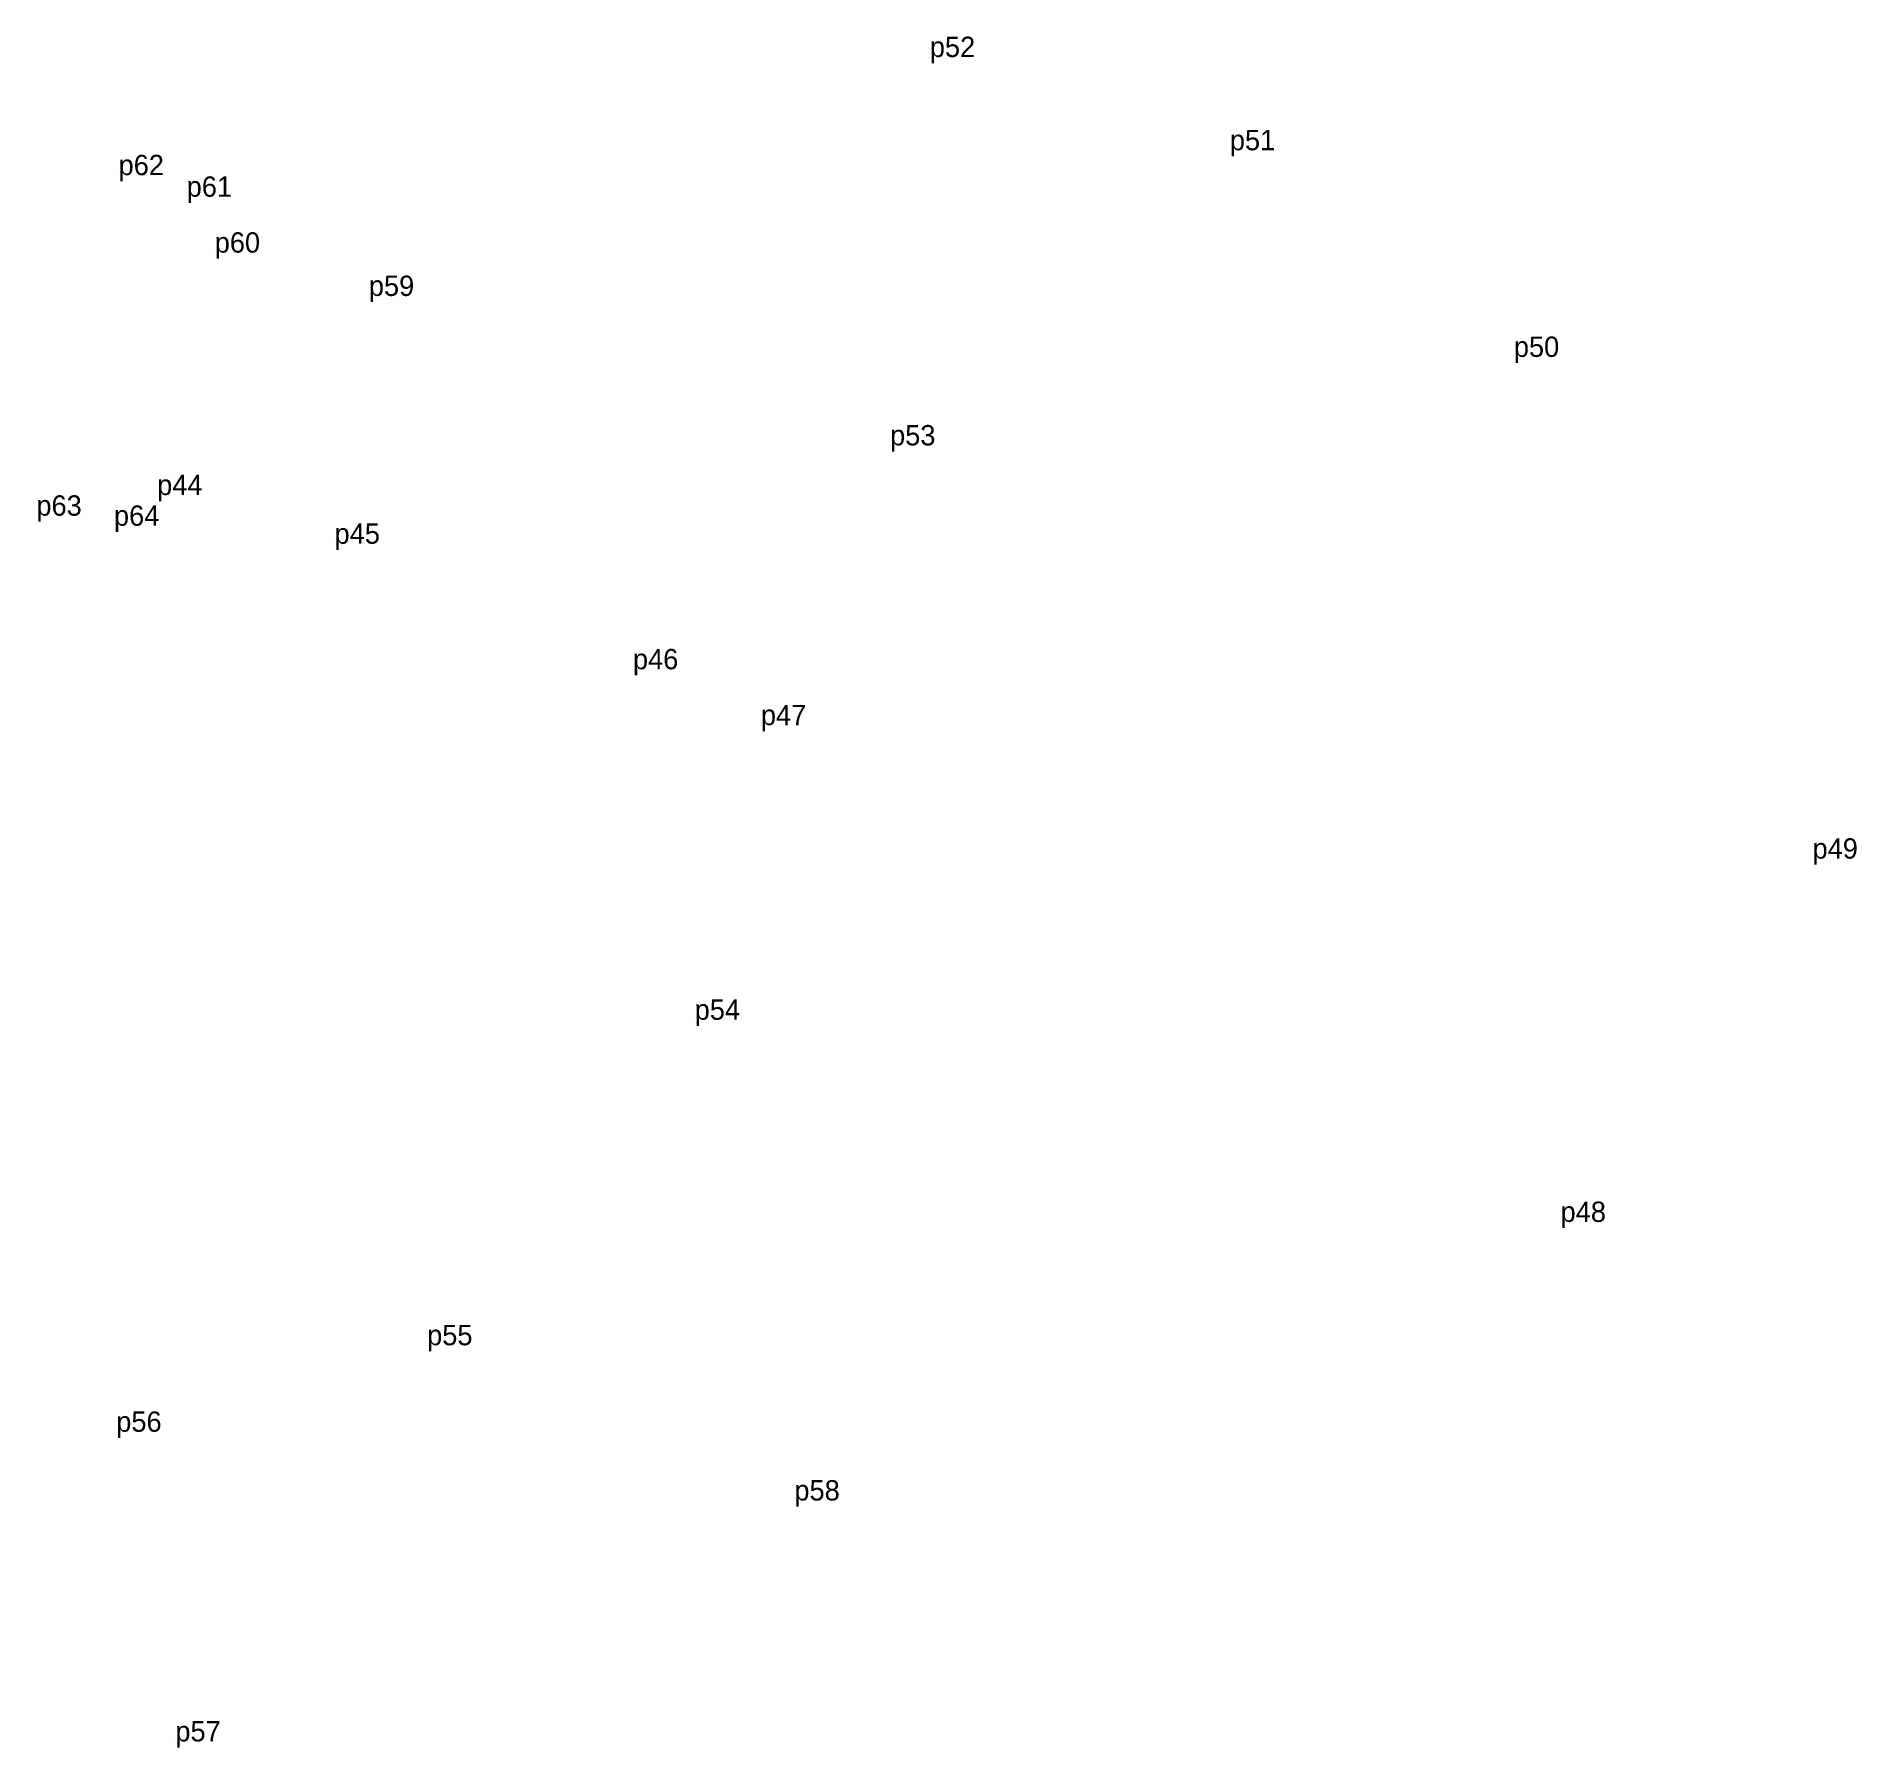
# Model space of a CAD drawing. Extents: x -2 to 54773767, y -1 to 183694297.
# Drawn here: x 555303.2 to 555464.3, y 1822862.2 to 1823013.7 of the extents above; entities that cross this region are included whole.
import ezdxf

# ---------------------------------------------------------------- set-up
doc = ezdxf.new("R2010")
doc.units = 0
doc.layers.add('Level 12', color=7, linetype='Continuous')
doc.layers.add('Level 7', color=7, linetype='Continuous')

msp = doc.modelspace()

# ---------------------------------------------------------------- texts
at = {"layer": 'Level 12'}
for s, p in [('p52', (555382.278, 1823011.832)), ('p51', (555408.844, 1823003.58)), ('p62', (555310.447, 1823001.377)), ('p61', (555316.477, 1822999.468)), ('p60', (555318.958, 1822994.519)), ('p59', (555332.607, 1822990.684)), ('p50', (555433.992, 1822985.289)), ('p53', (555378.759, 1822977.456)), ('p44', (555313.861, 1822973.058)), ('p63', (555303.169, 1822971.235)), ('p64', (555310.038, 1822970.343)), ('p45', (555329.569, 1822968.749)), ('p46', (555355.991, 1822957.636)), ('p47', (555367.322, 1822952.69)), ('p49', (555460.438, 1822940.875)), ('p54', (555361.457, 1822926.61)), ('p48', (555438.131, 1822908.717)), ('p55', (555337.767, 1822897.8)), ('p56', (555310.24, 1822890.14)), ('p58', (555370.286, 1822884.058)), ('p57', (555315.474, 1822862.728))]:
    msp.add_text(s, height=1.8, dxfattribs=at).set_placement(p)

# ---------------------------------------------------------------- linework, layer by layer
at = {"layer": 'Level 7'}
for p, q in [((555382.278, 1823011.832), (555382.278, 1823011.832)), ((555408.844, 1823003.58), (555408.844, 1823003.58)), ((555310.447, 1823001.377), (555310.447, 1823001.377)), ((555316.477, 1822999.468), (555316.477, 1822999.468)), ((555318.958, 1822994.519), (555318.958, 1822994.519)), ((555332.607, 1822990.684), (555332.607, 1822990.684)), ((555433.992, 1822985.289), (555433.992, 1822985.289)), ((555378.759, 1822977.456), (555378.759, 1822977.456)), ((555313.861, 1822973.058), (555313.861, 1822973.058)), ((555303.169, 1822971.235), (555303.169, 1822971.235)), ((555310.038, 1822970.343), (555310.038, 1822970.343)), ((555329.569, 1822968.749), (555329.569, 1822968.749)), ((555355.991, 1822957.636), (555355.991, 1822957.636)), ((555367.322, 1822952.69), (555367.322, 1822952.69)), ((555460.438, 1822940.875), (555460.438, 1822940.875)), ((555361.457, 1822926.61), (555361.457, 1822926.61)), ((555438.131, 1822908.717), (555438.131, 1822908.717)), ((555337.767, 1822897.8), (555337.767, 1822897.8)), ((555310.24, 1822890.14), (555310.24, 1822890.14)), ((555370.286, 1822884.058), (555370.286, 1822884.058)), ((555315.474, 1822862.728), (555315.474, 1822862.728))]:
    msp.add_line(p, q, dxfattribs=at)

msp.set_redraw_order([(e.dxf.handle, doc.entitydb.next_handle()) for e in msp.query("TEXT MTEXT ATTDEF DIMENSION ARC_DIMENSION")])  # texts and dimensions are drawn at this point

doc.saveas('drawing.dxf')
